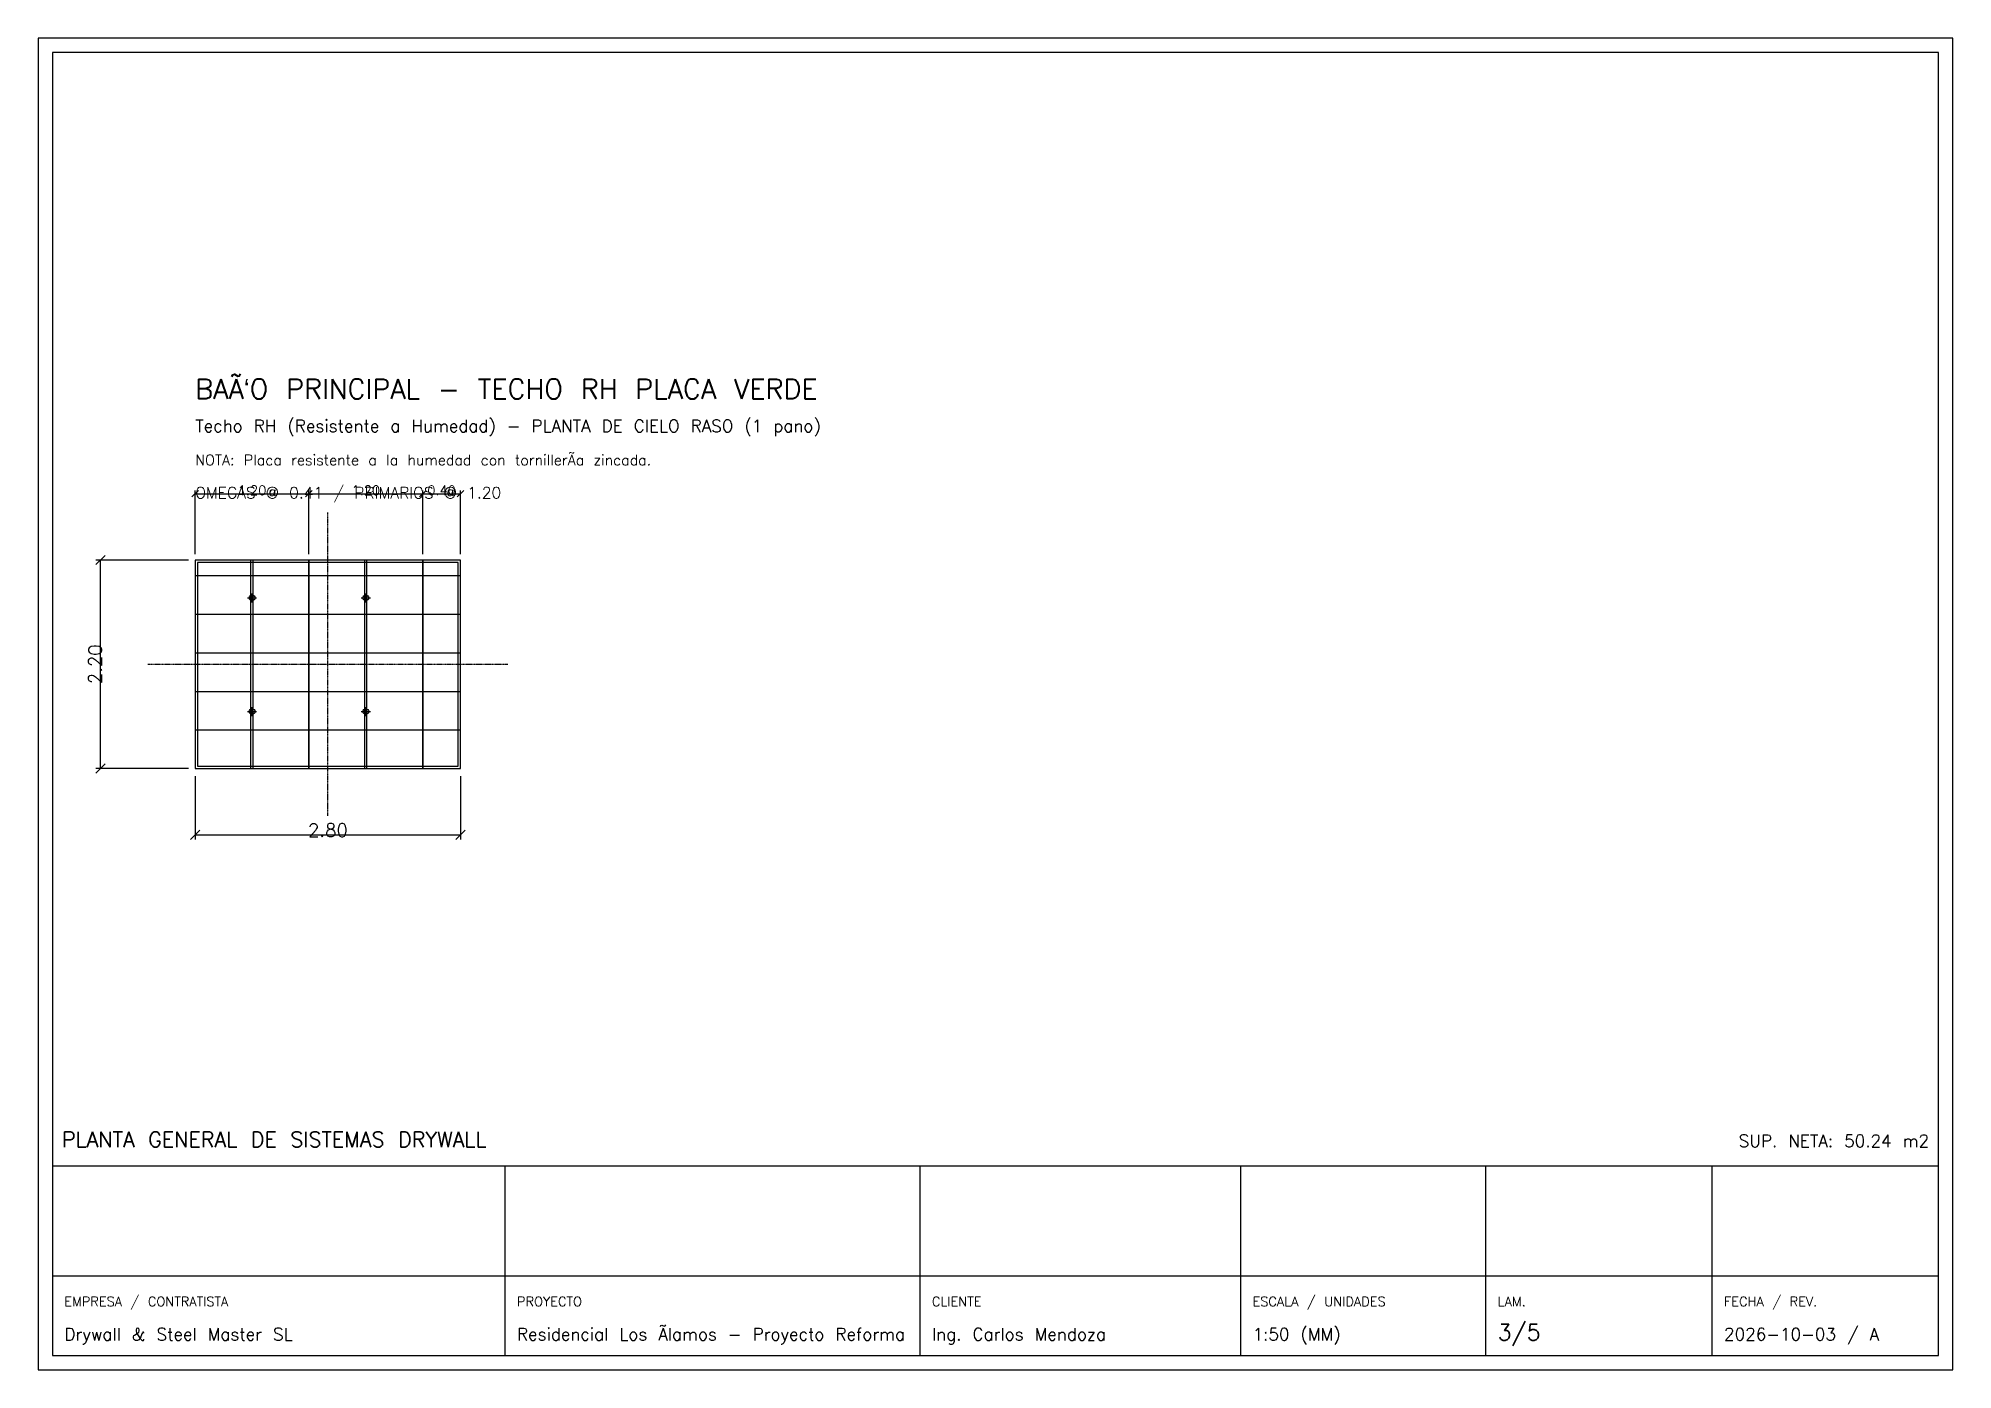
# Model space of a CAD drawing. Header units: millimetres. Extents: x 400 to 117200, y 400 to 14450.
# Drawn here: x 48700 to 68900, y 400 to 14450 of the extents above; entities that cross this region are included whole.
import ezdxf
from ezdxf.enums import TextEntityAlignment as Align

# ---------------------------------------------------------------- set-up
doc = ezdxf.new("R2010")
doc.units = ezdxf.units.MM
doc.linetypes.add('CENTER', pattern=[2, 1.25, -0.25, 0.25, -0.25])
for name, color, linetype in [('ARQ-MURO', 7, 'CONTINUOUS'), ('DW-CANAL', 5, 'CONTINUOUS'), ('DW-COTA', 6, 'CONTINUOUS'), ('DW-EJE', 1, 'CENTER'), ('DW-OMEGA', 140, 'CONTINUOUS'), ('DW-PLACA', 3, 'CONTINUOUS'), ('DW-PRIMARIO', 30, 'CONTINUOUS'), ('DW-SIMBOLO', 7, 'CONTINUOUS'), ('DW-TEXTO', 7, 'CONTINUOUS'), ('PLANO-MARCO', 7, 'CONTINUOUS')]:
    doc.layers.add(name, color=color, linetype=linetype)
doc.styles.get("Standard").update_dxf_attribs({"font": 'txt.shx'})

msp = doc.modelspace()

# ---------------------------------------------------------------- texts
at = {"layer": 'DW-COTA'}
for s, height, p in [('1.20', 100, (50956, 9679.5)), ('1.20', 100, (52156, 9679.5)), ('0.40', 100, (52956, 9679.5)), ('2.80', 140, (51756, 6093.5))]:
    msp.add_text(s, height=height, dxfattribs=at).set_placement(p, align=Align.MIDDLE)
msp.add_text('2.20', height=140, rotation=90, dxfattribs=at).set_placement((49300, 7844.5), align=Align.MIDDLE)
at = {"layer": 'DW-TEXTO'}
for s, height, p in [('BAÃ‘O PRINCIPAL - TECHO RH PLACA VERDE', 210, (50356, 10644.5)), ('Techo RH (Resistente a Humedad) - PLANTA DE CIELO RASO (1 pano)', 130, (50356, 10294.5)), ('NOTA: Placa resistente a la humedad con tornillerÃ\xada zincada.', 110, (50356, 9944.5)), ('OMEGAS @ 0.41 / PRIMARIOS @ 1.20', 120, (50356, 9594.5)), ('PLANTA GENERAL DE SISTEMAS DRYWALL', 160, (48950, 2750)), ('EMPRESA / CONTRATISTA', 100, (48975, 1070)), ('PROYECTO', 100, (53751, 1070)), ('CLIENTE', 100, (58129, 1070)), ('ESCALA / UNIDADES', 100, (61512, 1070)), ('LAM.', 100, (64099, 1070)), ('FECHA / REV.', 100, (66487, 1070)), ('Drywall & Steel Master SL', 130, (48975, 710)), ('Residencial Los Ãlamos - Proyecto Reforma', 130, (53751, 710)), ('Ing. Carlos Mendoza', 130, (58129, 710)), ('1:50 (MM)', 130, (61512, 710)), ('3/5', 170, (64099, 710)), ('2026-10-03 / A', 130, (66487, 710))]:
    msp.add_text(s, height=height, dxfattribs=at).set_placement(p)
msp.add_text('SUP. NETA: 50.24 m2', height=130, dxfattribs=at).set_placement((68650, 2750), align=Align.RIGHT)

# ---------------------------------------------------------------- linework, layer by layer
at = {"layer": 'ARQ-MURO'}
msp.add_lwpolyline([(50356, 6744.5), (53156, 6744.5), (53156, 8944.5), (50356, 8944.5)], close=True, dxfattribs=at)
at = {"layer": 'DW-CANAL'}
msp.add_lwpolyline([(50381, 6769.5), (53131, 6769.5), (53131, 8919.5), (50381, 8919.5)], close=True, dxfattribs=at)
at = {"layer": 'DW-COTA'}
for p, q in [((50321, 9609.5), (50391, 9679.5)), ((50356, 9004.5), (50356, 9679.5)), ((50356, 9644.5), (51556, 9644.5)), ((51521, 9609.5), (51591, 9679.5)), ((51521, 9609.5), (51591, 9679.5)), ((51556, 9004.5), (51556, 9679.5)), ((51556, 9004.5), (51556, 9679.5)), ((51556, 9644.5), (52756, 9644.5)), ((52721, 9609.5), (52791, 9679.5)), ((52721, 9609.5), (52791, 9679.5)), ((52756, 9004.5), (52756, 9679.5)), ((52756, 9004.5), (52756, 9679.5)), ((52756, 9644.5), (53156, 9644.5)), ((53121, 9609.5), (53191, 9679.5)), ((53156, 9004.5), (53156, 9679.5)), ((49307, 8895.5), (49405, 8993.5)), ((50286, 8944.5), (49307, 8944.5)), ((49356, 6744.5), (49356, 8944.5)), ((49307, 6695.5), (49405, 6793.5)), ((50286, 6744.5), (49307, 6744.5)), ((50356, 6664.5), (50356, 5995.5)), ((53156, 6664.5), (53156, 5995.5)), ((50307, 5995.5), (50405, 6093.5)), ((53107, 5995.5), (53205, 6093.5)), ((50356, 6044.5), (53156, 6044.5))]:
    msp.add_line(p, q, dxfattribs=at)
at = {"layer": 'DW-EJE'}
for p, q in [((51756, 6244.5), (51756, 9444.5)), ((49856, 7844.5), (53656, 7844.5))]:
    msp.add_line(p, q, dxfattribs=at)
at = {"layer": 'DW-OMEGA'}
for p, q in [((50356, 8779.5), (53156, 8779.5)), ((50356, 8372.5), (53156, 8372.5)), ((50356, 7965.5), (53156, 7965.5)), ((50356, 7558.5), (53156, 7558.5)), ((50356, 7151.5), (53156, 7151.5))]:
    msp.add_line(p, q, dxfattribs=at)
at = {"layer": 'DW-PLACA'}
for points in [[(50356, 6744.5), (51556, 6744.5), (51556, 8944.5), (50356, 8944.5)], [(51556, 6744.5), (52756, 6744.5), (52756, 8944.5), (51556, 8944.5)], [(52756, 6744.5), (53156, 6744.5), (53156, 8944.5), (52756, 8944.5)]]:
    msp.add_lwpolyline(points, close=True, dxfattribs=at)
at = {"layer": 'DW-PRIMARIO'}
for p, q in [((50944, 6744.5), (50944, 8944.5)), ((50968, 6744.5), (50968, 8944.5)), ((52144, 6744.5), (52144, 8944.5)), ((52168, 6744.5), (52168, 8944.5))]:
    msp.add_line(p, q, dxfattribs=at)
at = {"layer": 'DW-SIMBOLO'}
for p, q in [((50908, 8544.5), (51004, 8544.5)), ((50956, 8496.5), (50956, 8592.5)), ((52108, 8544.5), (52204, 8544.5)), ((52156, 8496.5), (52156, 8592.5)), ((50908, 7344.5), (51004, 7344.5)), ((50956, 7296.5), (50956, 7392.5)), ((52108, 7344.5), (52204, 7344.5)), ((52156, 7296.5), (52156, 7392.5))]:
    msp.add_line(p, q, dxfattribs=at)
for centre in [(50956, 8544.5), (52156, 8544.5), (50956, 7344.5), (52156, 7344.5)]:
    msp.add_circle(centre, 30, dxfattribs=at)
at = {"layer": 'PLANO-MARCO'}
for p, q in [((48850, 2550), (68750, 2550)), ((53626, 550), (53626, 2550)), ((58004, 550), (58004, 2550)), ((61387, 550), (61387, 2550)), ((63974, 550), (63974, 2550)), ((66362, 550), (66362, 2550)), ((48850, 1390), (68750, 1390))]:
    msp.add_line(p, q, dxfattribs=at)
for points in [[(48700, 400), (68900, 400), (68900, 14450), (48700, 14450)], [(48850, 550), (68750, 550), (68750, 14300), (48850, 14300)]]:
    msp.add_lwpolyline(points, close=True, dxfattribs=at)

msp.set_redraw_order([(e.dxf.handle, doc.entitydb.next_handle()) for e in msp.query("TEXT MTEXT ATTDEF DIMENSION ARC_DIMENSION")])  # texts and dimensions are drawn at this point

doc.saveas('drawing.dxf')
